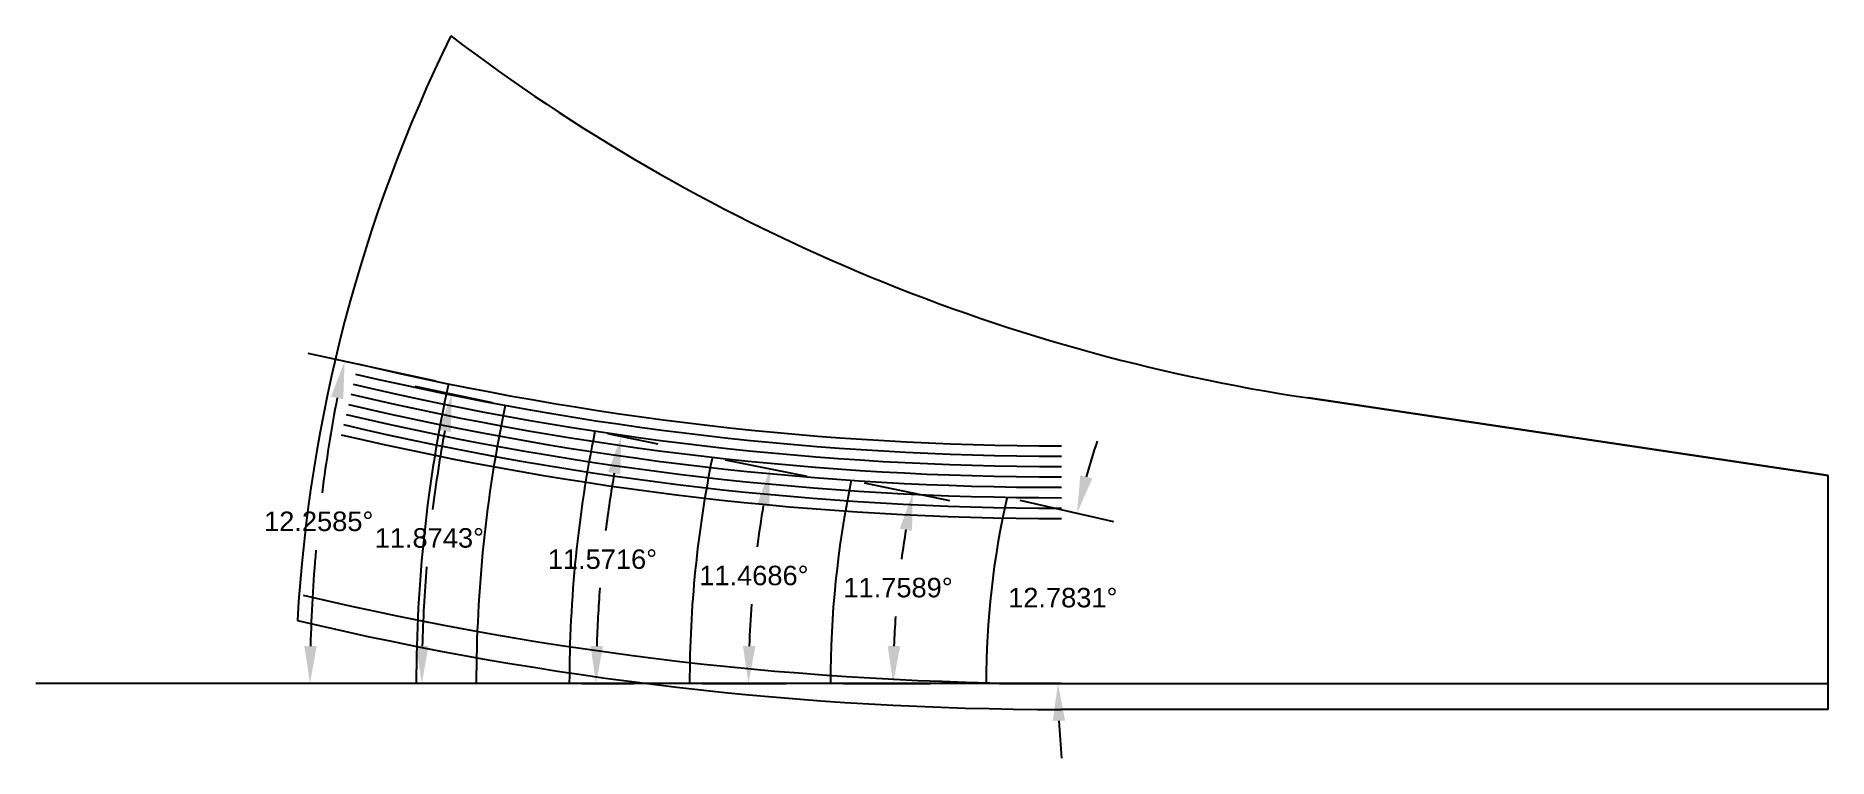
# Model space of a CAD drawing. Header units: inches. Extents: x 57 to 206, y -57 to 38.
# Drawn here: x 96.6 to 105.22, y -16.56 to -13.08 of the extents above; entities that cross this region are included whole.
import ezdxf

# ---------------------------------------------------------------- set-up
doc = ezdxf.new("R2010")
doc.units = ezdxf.units.IN
doc.header["$MEASUREMENT"] = 0
doc.header["$PDMODE"] = 35
doc.layers.get('Defpoints').update_dxf_attribs({"color": 10})
doc.styles.get("Standard").update_dxf_attribs({"font": 'arial.ttf'})
doc.dimstyles.get("Standard").update_dxf_attribs({"dimtxt": 0.09375, "dimasz": 0.18, "dimexe": 0.18, "dimexo": 0.0625, "dimgap": 0.09, "dimtad": 0, "dimtih": 1, "dimtoh": 1, "dimdec": 4, "dimzin": 0, "dimdsep": 46, "dimtxsty": 'Standard', "dimcen": 0.09, "dimadec": 4, "dimazin": 0, "dimtfac": 1, "dimtdec": 4, "dimtofl": 0, "dimtmove": 0, "dimatfit": 3, "dimfxl": 1, "dimtolj": 1, "dimtzin": 0, "dimarcsym": 0})

msp = doc.modelspace()

# ---------------------------------------------------------------- blocks, each defined once
blk = doc.blocks.new('*D45')
at = {"color": 0, "lineweight": -2, "transparency": 16777216}
for p, q in [((101.3334, -15.316), (101.7849, -15.4184)), ((101.2346, -16.1982), (101.6976, -16.1982))]:
    blk.add_line(p, q, dxfattribs=at)
for start, end in [(161.64793, 164.43242), (182.78449, 185.56898)]:
    blk.add_arc((105.2218, -16.1982), 3.7042, start, end, dxfattribs=at)
at = {"color": 0, "transparency": 16777216}
for points in [[(101.6825, -15.2114), (101.6244, -15.1967), (101.6094, -15.3786)], [(101.492, -16.3789), (101.5519, -16.3774), (101.5176, -16.1982)]]:
    blk.add_solid(points, dxfattribs=at)
at = {"layer": 'Defpoints', "color": 0, "transparency": 16777216}
for p in [(101.2724, -15.3022), (101.5585, -15.6493), (101.1721, -16.1982), (105.2218, -16.1982)]:
    blk.add_point(p, dxfattribs=at)
at = {"color": 0, "transparency": 16777216, "insert": (101.5406, -15.7858), "char_height": 0.09375, "attachment_point": 5}
blk.add_mtext('\\A1;12.7831°', dxfattribs=at)
blk = doc.blocks.new('*D46')
at = {"color": 0, "lineweight": -2, "transparency": 16777216}
for p, q in [((100.5847, -15.2329), (100.9953, -15.3184)), ((100.4853, -16.1982), (100.9047, -16.1982))]:
    blk.add_line(p, q, dxfattribs=at)
for start, end in [(170.53457, 172.35166), (175.88383, 177.70653)]:
    blk.add_arc((105.2218, -16.1982), 4.4971, start, end, dxfattribs=at)
at = {"color": 0, "transparency": 16777216}
for points in [[(100.7564, -15.4531), (100.8154, -15.4642), (100.8191, -15.2817)], [(100.7583, -16.0188), (100.6983, -16.0176), (100.7247, -16.1982)]]:
    blk.add_solid(points, dxfattribs=at)
at = {"layer": 'Defpoints', "color": 0, "transparency": 16777216}
for p in [(100.5235, -15.2202), (100.7667, -15.5848), (100.4228, -16.1982), (105.2218, -16.1982)]:
    blk.add_point(p, dxfattribs=at)
at = {"color": 0, "transparency": 16777216, "insert": (100.7483, -15.7375), "char_height": 0.09375, "attachment_point": 5}
blk.add_mtext('\\A1;11.7589°', dxfattribs=at)
blk = doc.blocks.new('*D47')
at = {"color": 0, "lineweight": -2, "transparency": 16777216}
for p, q in [((99.9164, -15.1218), (100.309, -15.2015)), ((99.8083, -16.1982), (100.209, -16.1982))]:
    blk.add_line(p, q, dxfattribs=at)
for start, end in [(170.51761, 172.73466), (175.79269, 178.01384)]:
    blk.add_arc((105.2218, -16.1982), 5.1928, start, end, dxfattribs=at)
at = {"color": 0, "transparency": 16777216}
for points in [[(100.0704, -15.3372), (100.1294, -15.3482), (100.1326, -15.1657)], [(100.0621, -16.0187), (100.0021, -16.0177), (100.029, -16.1982)]]:
    blk.add_solid(points, dxfattribs=at)
at = {"layer": 'Defpoints', "color": 0, "transparency": 16777216}
for p in [(99.8551, -15.1094), (100.0751, -15.5073), (99.7458, -16.1982), (105.2218, -16.1982)]:
    blk.add_point(p, dxfattribs=at)
at = {"color": 0, "transparency": 16777216, "insert": (100.0549, -15.6793), "char_height": 0.09375, "attachment_point": 5}
blk.add_mtext('\\A1;11.4686°', dxfattribs=at)
blk = doc.blocks.new('*D58')
at = {"color": 0, "lineweight": -2, "transparency": 16777216}
for p, q in [((99.3515, -14.9962), (99.593, -15.0457)), ((99.2298, -16.1982), (99.4762, -16.1982))]:
    blk.add_line(p, q, dxfattribs=at)
for start, end in [(170.16895, 172.8726), (175.55264, 178.25947)]:
    blk.add_arc((105.2218, -16.1982), 5.9256, start, end, dxfattribs=at)
at = {"color": 0, "transparency": 16777216}
for points in [[(99.3537, -15.1809), (99.4127, -15.192), (99.4166, -15.0096)], [(99.3289, -16.0187), (99.2689, -16.0178), (99.2962, -16.1982)]]:
    blk.add_solid(points, dxfattribs=at)
at = {"layer": 'Defpoints', "color": 0, "transparency": 16777216}
for p in [(99.2903, -14.9837), (99.3498, -15.4028), (99.1673, -16.1982), (105.2218, -16.1982)]:
    blk.add_point(p, dxfattribs=at)
at = {"color": 0, "transparency": 16777216, "insert": (99.3264, -15.6008), "char_height": 0.09375, "attachment_point": 5}
blk.add_mtext('\\A1;11.5716°', dxfattribs=at)
blk = doc.blocks.new('*D59')
at = {"color": 0, "lineweight": -2, "transparency": 16777216}
for p, q in [((98.7977, -14.8474), (98.4263, -14.7693)), ((98.6572, -16.1982), (98.2777, -16.1982))]:
    blk.add_line(p, q, dxfattribs=at)
for start, end in [(169.65048, 172.88715), (175.23608, 178.47524)]:
    blk.add_arc((105.2218, -16.1982), 6.7641, start, end, dxfattribs=at)
at = {"color": 0, "transparency": 16777216}
for points in [[(98.5383, -14.9772), (98.5972, -14.9888), (98.6024, -14.8064)], [(98.4901, -16.0186), (98.4301, -16.0178), (98.4577, -16.1982)]]:
    blk.add_solid(points, dxfattribs=at)
at = {"layer": 'Defpoints', "color": 0, "transparency": 16777216}
for p in [(98.8589, -14.8603), (98.5222, -15.2666), (98.7197, -16.1982), (105.2218, -16.1982)]:
    blk.add_point(p, dxfattribs=at)
at = {"color": 0, "transparency": 16777216, "insert": (98.494, -15.4985), "char_height": 0.09375, "attachment_point": 5}
blk.add_mtext('\\A1;11.8743°', dxfattribs=at)
blk = doc.blocks.new('*D60')
at = {"color": 0, "lineweight": -2, "transparency": 16777216}
for p, q in [((98.5249, -14.7431), (97.9106, -14.6097)), ((98.3687, -16.1982), (97.74, -16.1982))]:
    blk.add_line(p, q, dxfattribs=at)
for start, end in [(169.154, 172.78155), (174.95776, 178.58753)]:
    blk.add_arc((105.2218, -16.1982), 7.3017, start, end, dxfattribs=at)
at = {"color": 0, "transparency": 16777216}
for points in [[(98.0211, -14.8182), (98.0799, -14.8302), (98.0865, -14.6479)], [(97.9523, -16.0186), (97.8923, -16.0178), (97.92, -16.1982)]]:
    blk.add_solid(points, dxfattribs=at)
at = {"layer": 'Defpoints', "color": 0, "transparency": 16777216}
for p in [(98.586, -14.7564), (97.9942, -15.1602), (98.4312, -16.1982), (105.2218, -16.1982)]:
    blk.add_point(p, dxfattribs=at)
at = {"color": 0, "transparency": 16777216, "insert": (97.9618, -15.4186), "char_height": 0.09375, "attachment_point": 5}
blk.add_mtext('\\A1;12.2585°', dxfattribs=at)

# ---------------------------------------------------------------- dimensions: what is measured, and where the dimension line sits
for base, p1, p2, picture, middle in [((97.99418, -15.16024), (98.58599, -14.75639), (98.43116, -16.19819), '*D60', (97.96177, -15.41857)), ((98.52215, -15.26661), (98.85886, -14.8603), (98.71973, -16.19819), '*D59', (98.49398, -15.49853)), ((99.34983, -15.40277), (99.29031, -14.9837), (99.16725, -16.19819), '*D58', (99.32639, -15.60084)), ((101.55847, -15.64926), (101.27244, -15.30215), (101.17206, -16.19819), '*D45', (101.5406, -15.78583)), ((100.07512, -15.5073), (99.85513, -15.1094), (99.74579, -16.19819), '*D47', (100.05494, -15.67935)), ((100.7667, -15.58481), (100.5235, -15.22019), (100.42279, -16.19819), '*D46', (100.74833, -15.73753))]:
    dim = msp.add_angular_dim_3p(base=base, center=(105.22176, -16.19819), p1=p1, p2=p2, dimstyle='Standard')
    dim.commit()
    dim.dimension.update_dxf_attribs({"geometry": picture, "text_midpoint": middle})

# ---------------------------------------------------------------- linework, layer by layer
for p, q in [((102.72176, -14.82456), (105.22176, -15.19819)), ((105.22176, -15.19819), (102.72176, -14.82456)), ((105.22176, -16.19819), (105.22176, -15.19819)), ((101.53426, -16.19819), (96.60139, -16.19819)), ((105.22176, -16.32319), (105.22176, -16.19819)), ((105.22176, -16.32319), (101.53426, -16.32319))]:
    msp.add_line(p, q)
at = {"color": 1}
msp.add_line((101.53426, -16.19819), (105.22176, -16.19819), dxfattribs=at)
for centre, radius, start, end in [((105.22176, -16.32319), 7.375, 153.928624, 176.674678), ((104.05204, -5.92342), 9, 232.692296, 261.5), ((101.53426, -0.32319), 14.78125, 256.721022, 270), ((101.53426, -0.32319), 14.73125, 256.721022, 270), ((101.53426, -0.32319), 14.88125, 256.721022, 270), ((101.53426, -0.32319), 14.83125, 256.721022, 270), ((105.22176, -16.19819), 6.79059, 167.741529, 180), ((101.53426, -0.32319), 14.98125, 256.721022, 270), ((101.53426, -0.32319), 14.93125, 256.721022, 270), ((105.22176, -16.19819), 6.50203, 168.125728, 180), ((101.53426, -0.32319), 15.03125, 256.721022, 270), ((105.22176, -16.19819), 6.0545, 168.428417, 180), ((101.53426, -0.32319), 15.08125, 256.721022, 270), ((105.22176, -16.19819), 5.47596, 168.531448, 180), ((105.22176, -16.19819), 4.79897, 168.241098, 180), ((105.22176, -16.19819), 4.04969, 167.216908, 180), ((101.53426, -0.32319), 16, 256.721022, 270)]:
    msp.add_arc(centre, radius, start, end)
msp.add_arc((101.53426, -0.32319), 15.875, 256.721022, 270, dxfattribs=at)

msp.set_redraw_order([(e.dxf.handle, doc.entitydb.next_handle()) for e in msp.query("TEXT MTEXT ATTDEF DIMENSION ARC_DIMENSION")])  # texts and dimensions are drawn at this point

doc.saveas('drawing.dxf')
